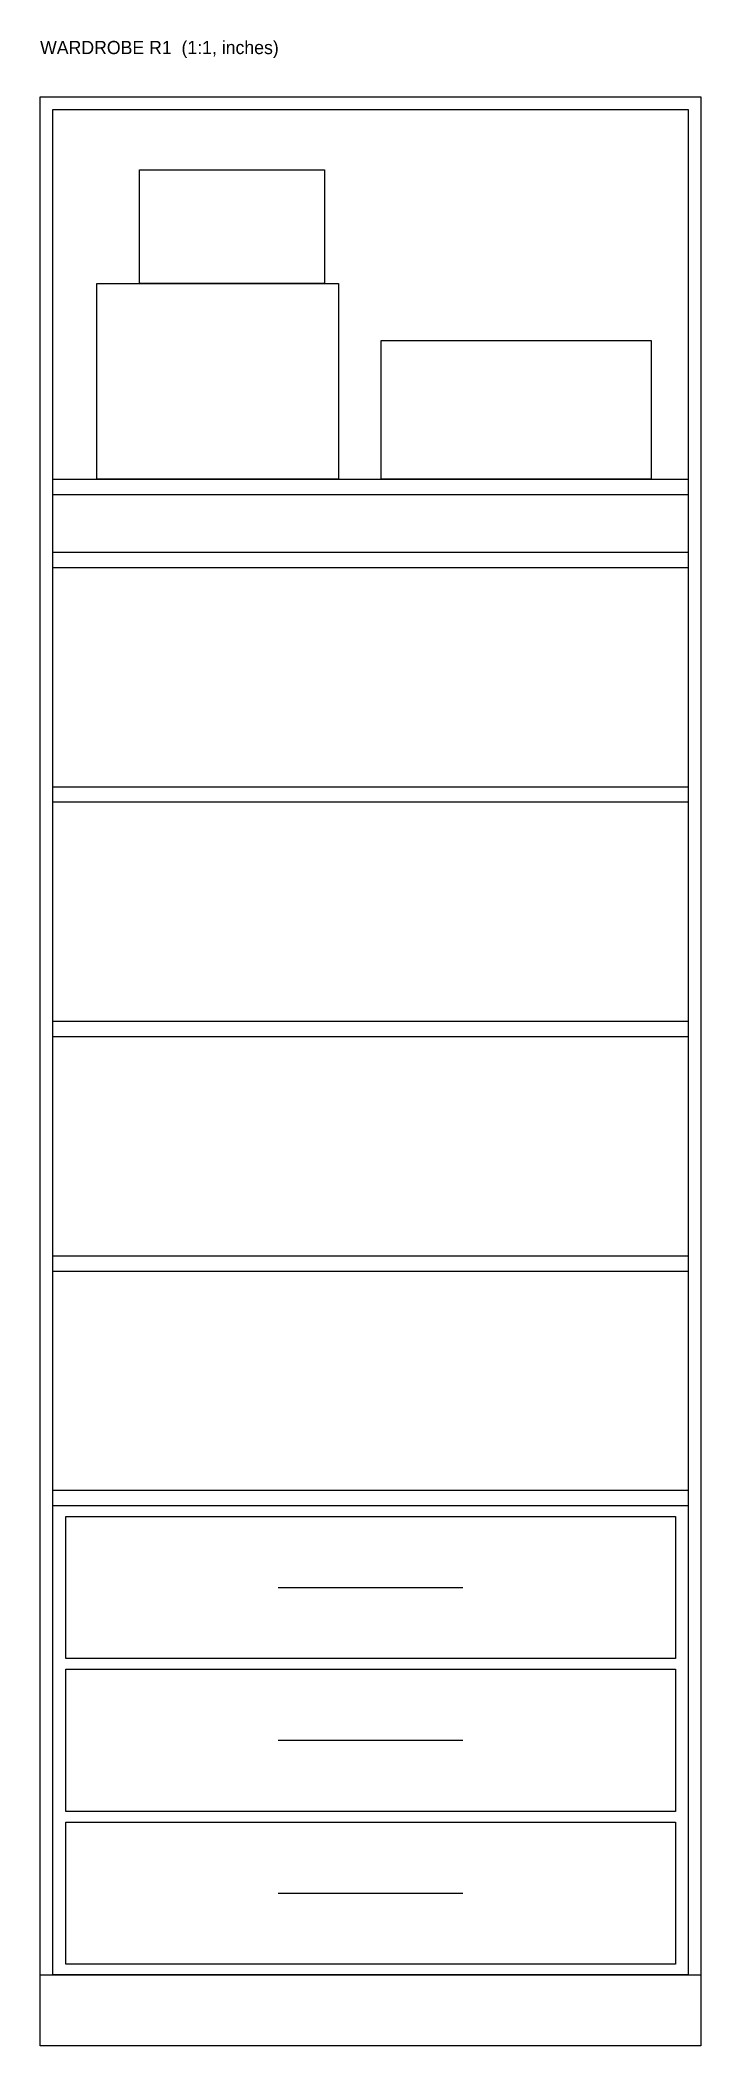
# Model space of a CAD drawing. Header units: inches. Extents: x 0 to 341, y -9 to 111.
# Drawn here: x 139.4 to 176, y 0 to 111.1 of the extents above; entities that cross this region are included whole.
import ezdxf

# ---------------------------------------------------------------- set-up
doc = ezdxf.new("R2010")
doc.units = ezdxf.units.IN
doc.header["$MEASUREMENT"] = 0
doc.layers.add('Wardrobe R1', color=7, linetype='Continuous')

msp = doc.modelspace()

# ---------------------------------------------------------------- texts
at = {"layer": 'LABELS'}
msp.add_text('WARDROBE R1  (1:1, inches)', height=0.7323, dxfattribs=at).set_placement((139.37, 110.35))

# ---------------------------------------------------------------- linework, layer by layer
at = {"layer": 'Wardrobe R1'}
for p, q in [((152.56, 25.39), (162.8, 25.39)), ((152.56, 16.93), (162.8, 16.93)), ((152.56, 8.46), (162.8, 8.46))]:
    msp.add_line(p, q, dxfattribs=at)
for points in [[(139.37, 107.99), (175.98, 107.99), (175.98, 0), (139.37, 0), (139.37, 107.99)], [(140.08, 107.28), (175.28, 107.28), (175.28, 3.94), (140.08, 3.94), (140.08, 107.28)], [(144.88, 103.94), (155.12, 103.94), (155.12, 97.64), (144.88, 97.64), (144.88, 103.94)], [(142.52, 97.64), (155.91, 97.64), (155.91, 86.81), (142.52, 86.81), (142.52, 97.64)], [(158.27, 94.49), (173.23, 94.49), (173.23, 86.81), (158.27, 86.81), (158.27, 94.49)], [(140.08, 86.81), (175.28, 86.81), (175.28, 85.94), (140.08, 85.94), (140.08, 86.81)], [(140.08, 82.76), (175.28, 82.76), (175.28, 81.89), (140.08, 81.89), (140.08, 82.76)], [(140.08, 69.76), (175.28, 69.76), (175.28, 68.9), (140.08, 68.9), (140.08, 69.76)], [(140.08, 56.77), (175.28, 56.77), (175.28, 55.91), (140.08, 55.91), (140.08, 56.77)], [(140.08, 43.78), (175.28, 43.78), (175.28, 42.91), (140.08, 42.91), (140.08, 43.78)], [(140.08, 30.79), (175.28, 30.79), (175.28, 29.92), (140.08, 29.92), (140.08, 30.79)], [(140.79, 29.33), (174.57, 29.33), (174.57, 21.46), (140.79, 21.46), (140.79, 29.33)], [(140.79, 20.87), (174.57, 20.87), (174.57, 12.99), (140.79, 12.99), (140.79, 20.87)], [(140.79, 12.4), (174.57, 12.4), (174.57, 4.53), (140.79, 4.53), (140.79, 12.4)], [(139.37, 3.94), (175.98, 3.94), (175.98, 0), (139.37, 0), (139.37, 3.94)]]:
    msp.add_lwpolyline(points, dxfattribs=at)

msp.set_redraw_order([(e.dxf.handle, doc.entitydb.next_handle()) for e in msp.query("TEXT MTEXT ATTDEF DIMENSION ARC_DIMENSION")])  # texts and dimensions are drawn at this point

doc.saveas('drawing.dxf')
